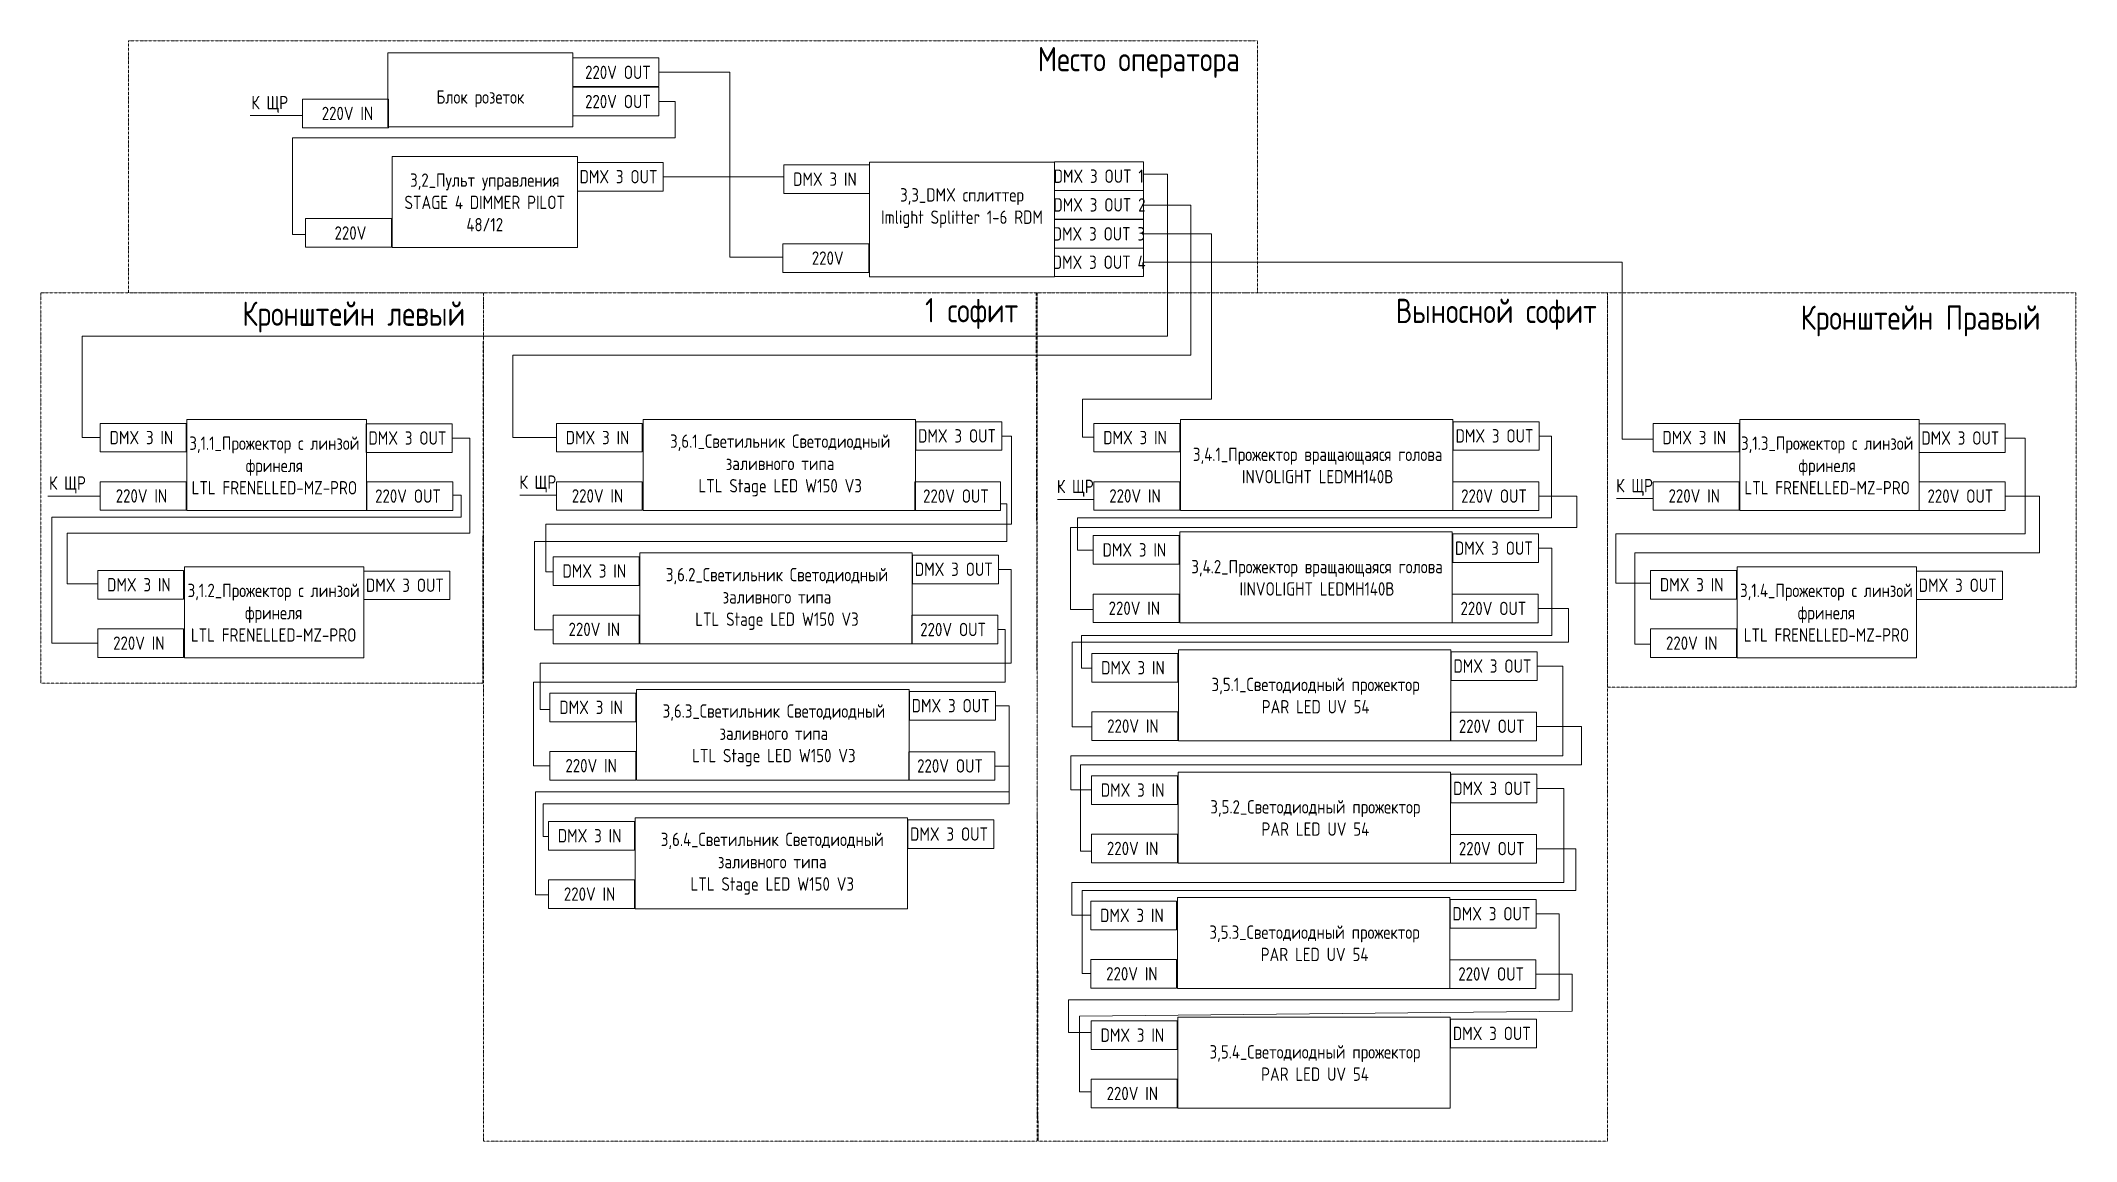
# Model space of a CAD drawing. Header units: millimetres. Extents: x -610846 to 2504857, y -1998781 to 277389.
# Drawn here: x 251021 to 284508, y 259275 to 277389 of the extents above; entities that cross this region are included whole.
import ezdxf

# ---------------------------------------------------------------- set-up
doc = ezdxf.new("R2010")
doc.units = ezdxf.units.MM
doc.linetypes.add('482 Границы районов', pattern=[5, 3, -1, 0, -1])
for name, color, linetype, lineweight in [('220 В', 7, 'Continuous', 30), ('АВТ', 7, 'Continuous', 30), ('Текст', 7, 'Continuous', 15)]:
    doc.layers.add(name, color=color, linetype=linetype, lineweight=lineweight)
doc.styles.add('GOST 2.304', font='GOST.TTF')

msp = doc.modelspace()

# ---------------------------------------------------------------- texts
at = {"layer": 'АВТ', "lineweight": 9, "char_height": 220, "attachment_point": 5, "style": 'GOST 2.304'}
for s, width, gutter_width, heights, insert in [('220V OUT', 1476.59, 469, [460], (260517, 276868)), ('К ЩР', 1476.59, 469, [460], (254788, 276341)), ('220V IN', 1476.59, 469, [460], (256067, 276192)), ('\\pxqc;Блок розеток', 3008.32, 375, [1124], (258254, 276433)), ('220V OUT', 1476.59, 469, [460], (260517, 276388)), ('DMX 3 OUT', 1476.59, 469, [460], (260526, 275151)), ('DMX 3 OUT 1', 1476.59, 469, [460], (268426, 275159)), ('\\pxqc;3,2_Пульт управления^JSTAGE 4 DIMMER PILOT 48/12', 3008.32, 375, [1124], (258326, 274728)), ('DMX 3 IN', 1476.59, 469, [460], (263922, 275110)), ('\\pxqc;3,3_DMX сплиттер ^JImlight Splitter 1-6 RDM', 3008.32, 375, [1124], (266177, 274635)), ('DMX 3 OUT 2', 1476.59, 469, [460], (268438, 274687)), ('220V', 1476.59, 469, [460], (256117, 274224)), ('DMX 3 OUT 3', 1476.59, 469, [460], (268429, 274210)), ('220V', 1476.59, 469, [460], (263968, 273811)), ('DMX 3 OUT 4', 1476.59, 469, [460], (268434, 273743)), ('DMX 3 IN', 1476.59, 469, [460], (252678, 270857)), ('DMX 3 OUT', 1476.59, 469, [460], (257054, 270850)), ('DMX 3 IN', 1476.59, 469, [460], (260181, 270857)), ('\\pxqc;3,6.1_Светильник Светодиодный заливного типа^JLTL Stage LED W150 V3', 4363.99, 375, [1124], (263186, 270398)), ('DMX 3 OUT', 1476.59, 469, [460], (266095, 270885)), ('DMX 3 IN', 1476.59, 469, [460], (269023, 270857)), ('DMX 3 OUT', 1476.59, 469, [460], (274937, 270885)), ('DMX 3 IN', 1476.59, 469, [460], (278223, 270857)), ('DMX 3 OUT', 1476.59, 469, [460], (282600, 270850)), ('\\pxqc;3,1.1_Прожектор с линзой фринеля^JLTL FRENELLED-MZ-PRO ', 3460.93, 375, [1124], (254865, 270398)), ('\\pxqc;3,4.1_Прожектор вращающаяся голова^JINVOLIGHT LEDMH140B', 4363.99, 375, [1124], (272028, 270398)), ('\\pxqc;3,1.3_Прожектор с линзой фринеля^JLTL FRENELLED-MZ-PRO', 3008.32, 375, [1124], (280410, 270398)), ('К ЩР', 1476.59, 469, [460], (251461, 270079)), ('220V IN', 1476.59, 469, [460], (252678, 269897)), ('220V OUT', 1476.59, 469, [460], (257063, 269894)), ('К ЩР', 1476.59, 469, [460], (259199, 270093)), ('220V IN', 1476.59, 469, [460], (260181, 269897)), ('220V OUT', 1476.59, 469, [460], (266077, 269894)), ('К ЩР', 1476.59, 469, [460], (268041, 270023)), ('220V IN', 1476.59, 469, [460], (269023, 269897)), ('220V OUT', 1476.59, 469, [460], (274929, 269894)), ('К ЩР', 1476.59, 469, [460], (277241, 270037)), ('220V IN', 1476.59, 469, [460], (278223, 269897)), ('220V OUT', 1476.59, 469, [460], (282601, 269894)), ('DMX 3 IN', 1476.59, 469, [460], (269012, 269009)), ('DMX 3 OUT', 1476.59, 469, [460], (274926, 269037)), ('DMX 3 IN', 1476.59, 469, [460], (260128, 268662)), ('\\pxqc;3,6.2_Светильник Светодиодный заливного типа^JLTL Stage LED W150 V3', 4363.99, 375, [1124], (263133, 268202)), ('DMX 3 OUT', 1476.59, 469, [460], (266042, 268690)), ('\\pxqc;3,4.2_Прожектор вращающаяся голова^JIINVOLIGHT LEDMH140B', 4363.99, 375, [1124], (272018, 268550)), ('DMX 3 IN', 1476.59, 469, [460], (252636, 268435)), ('\\pxqc;3,1.2_Прожектор с линзой фринеля^JLTL FRENELLED-MZ-PRO', 3008.32, 375, [1124], (254853, 267975)), ('DMX 3 OUT', 1476.59, 469, [460], (257012, 268427)), ('DMX 3 IN', 1476.59, 469, [460], (278181, 268435)), ('\\pxqc;3,1.4_Прожектор с линзой фринеля^JLTL FRENELLED-MZ-PRO', 3008.32, 375, [1124], (280398, 267975)), ('DMX 3 OUT', 1476.59, 469, [460], (282557, 268427)), ('220V IN', 1476.59, 469, [460], (269012, 268049)), ('220V OUT', 1476.59, 469, [460], (274919, 268045)), ('220V IN', 1476.59, 469, [460], (252636, 267474)), ('220V IN', 1476.59, 469, [460], (260128, 267701)), ('220V OUT', 1476.59, 469, [460], (266031, 267698)), ('220V IN', 1476.59, 469, [460], (278181, 267474)), ('DMX 3 IN', 1476.59, 469, [460], (268989, 267069)), ('\\pxqc;3,5.1_Светодиодный прожектор^JPAR LED UV 54', 4363.99, 375, [1124], (271994, 266610)), ('DMX 3 OUT', 1476.59, 469, [460], (274903, 267097)), ('DMX 3 OUT', 1476.59, 469, [460], (265990, 266445)), ('DMX 3 IN', 1476.59, 469, [460], (260076, 266417)), ('\\pxqc;3,6.3_Светильник Светодиодный заливного типа^JLTL Stage LED W150 V3', 4363.99, 375, [1124], (263082, 265957)), ('220V IN', 1476.59, 469, [460], (268989, 266109)), ('220V OUT', 1476.59, 469, [460], (274892, 266106)), ('220V IN', 1476.59, 469, [460], (260076, 265457)), ('220V OUT', 1476.59, 469, [460], (265980, 265453)), ('DMX 3 IN', 1476.59, 469, [460], (268984, 265056)), ('\\pxqc;3,5.2_Светодиодный прожектор^JPAR LED UV 54', 4363.99, 375, [1124], (271990, 264596)), ('DMX 3 OUT', 1476.59, 469, [460], (274898, 265083)), ('DMX 3 IN', 1476.59, 469, [460], (260051, 264304)), ('\\pxqc;3,6.4_Светильник Светодиодный заливного типа^JLTL Stage LED W150 V3', 4363.99, 375, [1124], (263056, 263844)), ('DMX 3 OUT', 1476.59, 469, [460], (265964, 264332)), ('220V IN', 1476.59, 469, [460], (268984, 264095)), ('220V OUT', 1476.59, 469, [460], (274892, 264092)), ('220V IN', 1476.59, 469, [460], (260051, 263344)), ('DMX 3 IN', 1476.59, 469, [460], (268972, 262993)), ('DMX 3 OUT', 1476.59, 469, [460], (274886, 263020)), ('\\pxqc;3,5.3_Светодиодный прожектор^JPAR LED UV 54', 4363.99, 375, [1124], (271977, 262533)), ('220V IN', 1476.59, 469, [460], (268972, 262032)), ('220V OUT', 1476.59, 469, [460], (274882, 262029)), ('DMX 3 IN', 1476.59, 469, [460], (268979, 261022)), ('DMX 3 OUT', 1476.59, 469, [460], (274893, 261050)), ('\\pxqc;3,5.4_Светодиодный прожектор^JPAR LED UV 54', 4363.99, 375, [1124], (271984, 260563)), ('220V IN', 1476.59, 469, [460], (268979, 260062))]:
    msp.add_mtext_dynamic_manual_height_columns(s, width=width, gutter_width=gutter_width, heights=heights, dxfattribs=dict(at, insert=insert))
at = {"layer": 'Текст', "lineweight": 9, "char_height": 400, "width": 4800.72, "attachment_point": 5, "style": 'GOST 2.304'}
for s, insert in [('Место оператора', (269087, 277031)), ('Кронштейн левый', (256171, 272842)), ('1 софит', (266336, 272899)), ('Выносной софит', (274966, 272888)), ('Кронштейн Правый', (281946, 272777))]:
    msp.add_mtext(s, dxfattribs=dict(at, insert=insert))

# ---------------------------------------------------------------- linework, layer by layer
at = {"layer": '220 В', "lineweight": 9}
for p, q in [((261191, 276869), (262355, 276869)), ((262355, 276869), (262355, 273824)), ((261191, 276389), (261456, 276389)), ((261456, 276389), (261456, 275790)), ((255328, 276157), (254468, 276157)), ((261456, 275790), (255161, 275790)), ((255161, 275790), (255161, 274202)), ((255161, 274202), (255377, 274202)), ((262355, 273824), (263228, 273824)), ((257938, 269910), (257799, 269910)), ((257938, 269547), (257938, 269910)), ((259504, 269909), (258904, 269909)), ((252001, 269895), (251141, 269895)), ((266813, 269764), (266915, 269764)), ((266915, 269764), (266915, 269146)), ((268346, 269839), (267746, 269839)), ((275666, 269892), (276294, 269892)), ((276294, 269892), (276294, 269375)), ((277545, 269853), (276945, 269853)), ((283338, 269892), (283901, 269892)), ((283901, 269892), (283901, 268962)), ((251203, 267472), (251203, 269547)), ((251203, 269547), (257938, 269547)), ((276294, 269375), (267963, 269375)), ((267963, 269375), (267963, 268025)), ((266915, 269146), (259146, 269146)), ((259146, 269146), (259146, 267694)), ((283901, 268962), (277244, 268962)), ((277244, 268962), (277244, 267459)), ((267963, 268025), (268335, 268025)), ((275656, 268044), (276157, 268044)), ((276157, 268044), (276157, 267491)), ((259146, 267694), (259450, 267694)), ((266768, 267696), (266889, 267696)), ((266889, 267696), (266889, 266830)), ((251959, 267472), (251203, 267472)), ((276157, 267491), (267987, 267491)), ((267987, 267491), (267987, 266094)), ((277244, 267459), (277504, 267459)), ((266889, 266830), (259128, 266830)), ((259128, 266830), (259128, 265454)), ((267987, 266094), (268312, 266094)), ((275628, 266104), (276369, 266104)), ((276369, 266104), (276369, 265469)), ((259128, 265454), (259399, 265454)), ((266717, 265451), (266954, 265451)), ((266954, 265451), (266954, 265026)), ((276369, 265469), (268124, 265469)), ((268124, 265469), (268124, 264049)), ((266954, 265026), (259159, 265026)), ((259159, 265026), (259159, 263332)), ((268124, 264049), (268307, 264049)), ((275628, 264090), (276273, 264090)), ((276273, 264090), (276273, 263401)), ((259159, 263332), (259373, 263332)), ((276273, 263401), (268156, 263401)), ((268156, 263401), (268156, 262037)), ((268156, 262037), (268294, 262037)), ((275618, 262027), (276212, 262027)), ((276212, 262027), (276212, 261417)), ((276212, 261417), (268111, 261336)), ((268111, 261336), (268111, 260090)), ((268111, 260090), (268301, 260090))]:
    msp.add_line(p, q, dxfattribs=at)
at = {"layer": '220 В', "color": 3, "lineweight": 9}
for p, q in [((261263, 275149), (263245, 275149)), ((269560, 275193), (269161, 275193)), ((269560, 272527), (269560, 275193)), ((269161, 274685), (269939, 274685)), ((269939, 274685), (269939, 272211)), ((269161, 274208), (270279, 274208)), ((270279, 274208), (270279, 271490)), ((269161, 273742), (277037, 273742)), ((277037, 273742), (277037, 270829)), ((251704, 270856), (251704, 272527)), ((251704, 272527), (269560, 272527)), ((269939, 272211), (258789, 272211)), ((258789, 272211), (258789, 270857)), ((270279, 271490), (268159, 271490)), ((268159, 271490), (268159, 270862)), ((252001, 270856), (251704, 270856)), ((257791, 270848), (258080, 270848)), ((258080, 270848), (258080, 269285)), ((258789, 270857), (259504, 270857)), ((266832, 270883), (266990, 270883)), ((266990, 270883), (266990, 269434)), ((268159, 270862), (268345, 270862)), ((275673, 270883), (275873, 270883)), ((275873, 270883), (275873, 269535)), ((277037, 270829), (277546, 270829)), ((283336, 270848), (283665, 270848)), ((283665, 270848), (283665, 269273)), ((258080, 269285), (251455, 269285)), ((251455, 269285), (251455, 268452)), ((266990, 269434), (259329, 269434)), ((259329, 269434), (259329, 268650)), ((275873, 269535), (268075, 269535)), ((268075, 269535), (268075, 269002)), ((283665, 269273), (276935, 269273)), ((276935, 269273), (276935, 268462)), ((268075, 269002), (268335, 269002)), ((275663, 269035), (275878, 269035)), ((275878, 269035), (275878, 267602)), ((259329, 268650), (259450, 268650)), ((266778, 268688), (266987, 268688)), ((266987, 268688), (266987, 267147)), ((251455, 268452), (251959, 268452)), ((276935, 268462), (277504, 268462)), ((275878, 267602), (268142, 267602)), ((268142, 267602), (268142, 267060)), ((266987, 267147), (259237, 267147)), ((259237, 267147), (259237, 266382)), ((268142, 267060), (268312, 267060)), ((275639, 267095), (276063, 267095)), ((276063, 267095), (276063, 265618)), ((259237, 266382), (259399, 266382)), ((266727, 266443), (266954, 266443)), ((266954, 266443), (266954, 264830)), ((276063, 265618), (267970, 265618)), ((267970, 265618), (267970, 265057)), ((267970, 265057), (268307, 265057)), ((275635, 265082), (276080, 265082)), ((276080, 265082), (276080, 263534)), ((266954, 264830), (259285, 264830)), ((259285, 264830), (259285, 264293)), ((259285, 264293), (259373, 264293)), ((276080, 263534), (267986, 263534)), ((267986, 263534), (267986, 262999)), ((267986, 262999), (268294, 262999)), ((268294, 262999), (268294, 262999)), ((275622, 263019), (276001, 263019)), ((276001, 263019), (276001, 261601)), ((276001, 261601), (267929, 261601)), ((267929, 261601), (267929, 261067)), ((267929, 261067), (268301, 261067))]:
    msp.add_line(p, q, dxfattribs=at)
at = {"layer": 'АВТ', "lineweight": 9}
for points in [[(259777, 277189), (256731, 277189), (256731, 275973), (259777, 275973)], [(261191, 277105), (259777, 277105), (259777, 276633), (261191, 276633)], [(261191, 276624), (259777, 276624), (259777, 276153), (261191, 276153)], [(256742, 276428), (255328, 276428), (255328, 275957), (256742, 275957)], [(259849, 275483), (256803, 275483), (256803, 273986), (259849, 273986)], [(261263, 275384), (259849, 275384), (259849, 274913), (261263, 274913)], [(264658, 275344), (263245, 275344), (263245, 274872), (264658, 274872)], [(267700, 275391), (264654, 275391), (264654, 273503), (267700, 273503)], [(269161, 275393), (267700, 275393), (267700, 274922), (269161, 274922)], [(269161, 274921), (267698, 274921), (267698, 274450), (269161, 274450)], [(256791, 274461), (255377, 274461), (255377, 273989), (256791, 273989)], [(269161, 274444), (267698, 274444), (267698, 273973), (269161, 273973)], [(264642, 274047), (263228, 274047), (263228, 273576), (264642, 273576)], [(269161, 273977), (267698, 273977), (267698, 273506), (269161, 273506)], [(253415, 271091), (252001, 271091), (252001, 270620), (253415, 270620)], [(256378, 271154), (253427, 271154), (253427, 269656), (256378, 269656)], [(257791, 271084), (256377, 271084), (256377, 270612), (257791, 270612)], [(260918, 271091), (259504, 271091), (259504, 270620), (260918, 270620)], [(265411, 271154), (260930, 271154), (260930, 269656), (265411, 269656)], [(266832, 271119), (265418, 271119), (265418, 270648), (266832, 270648)], [(269759, 271091), (268345, 271091), (268345, 270620), (269759, 270620)], [(274253, 271154), (269771, 271154), (269771, 269656), (274253, 269656)], [(275673, 271119), (274259, 271119), (274259, 270648), (275673, 270648)], [(278960, 271091), (277546, 271091), (277546, 270620), (278960, 270620)], [(281923, 271154), (278972, 271154), (278972, 269656), (281923, 269656)], [(283336, 271084), (281922, 271084), (281922, 270612), (283336, 270612)], [(253415, 270131), (252001, 270131), (252001, 269660), (253415, 269660)], [(257799, 270128), (256385, 270128), (256385, 269656), (257799, 269656)], [(260918, 270131), (259504, 270131), (259504, 269660), (260918, 269660)], [(266813, 270128), (265399, 270128), (265399, 269656), (266813, 269656)], [(269759, 270131), (268345, 270131), (268345, 269660), (269759, 269660)], [(275666, 270128), (274252, 270128), (274252, 269656), (275666, 269656)], [(278960, 270131), (277546, 270131), (277546, 269660), (278960, 269660)], [(283338, 270128), (281924, 270128), (281924, 269656), (283338, 269656)], [(269749, 269243), (268335, 269243), (268335, 268771), (269749, 268771)], [(274242, 269305), (269761, 269305), (269761, 267808), (274242, 267808)], [(275663, 269271), (274249, 269271), (274249, 268799), (275663, 268799)], [(265358, 268958), (260876, 268958), (260876, 267461), (265358, 267461)], [(266778, 268923), (265364, 268923), (265364, 268452), (266778, 268452)], [(253372, 268668), (251959, 268668), (251959, 268197), (253372, 268197)], [(256335, 268731), (253384, 268731), (253384, 267234), (256335, 267234)], [(257749, 268661), (256335, 268661), (256335, 268190), (257749, 268190)], [(260864, 268895), (259450, 268895), (259450, 268424), (260864, 268424)], [(278918, 268668), (277504, 268668), (277504, 268197), (278918, 268197)], [(281881, 268731), (278930, 268731), (278930, 267234), (281881, 267234)], [(283294, 268661), (281880, 268661), (281880, 268190), (283294, 268190)], [(269749, 268282), (268335, 268282), (268335, 267811), (269749, 267811)], [(275656, 268279), (274242, 268279), (274242, 267808), (275656, 267808)], [(260864, 267935), (259450, 267935), (259450, 267464), (260864, 267464)], [(266768, 267932), (265354, 267932), (265354, 267461), (266768, 267461)], [(253372, 267708), (251959, 267708), (251959, 267237), (253372, 267237)], [(278918, 267708), (277504, 267708), (277504, 267237), (278918, 267237)], [(269726, 267303), (268312, 267303), (268312, 266832), (269726, 266832)], [(274219, 267365), (269738, 267365), (269738, 265868), (274219, 265868)], [(275639, 267331), (274226, 267331), (274226, 266860), (275639, 266860)], [(260813, 266651), (259399, 266651), (259399, 266179), (260813, 266179)], [(265306, 266713), (260825, 266713), (260825, 265216), (265306, 265216)], [(266727, 266679), (265313, 266679), (265313, 266207), (266727, 266207)], [(269726, 266343), (268312, 266343), (268312, 265871), (269726, 265871)], [(275628, 266339), (274214, 266339), (274214, 265868), (275628, 265868)], [(260813, 265690), (259399, 265690), (259399, 265219), (260813, 265219)], [(266717, 265687), (265303, 265687), (265303, 265216), (266717, 265216)], [(269721, 265289), (268307, 265289), (268307, 264818), (269721, 264818)], [(274214, 265352), (269733, 265352), (269733, 263854), (274214, 263854)], [(275635, 265317), (274221, 265317), (274221, 264846), (275635, 264846)], [(265280, 264600), (260799, 264600), (260799, 263103), (265280, 263103)], [(266701, 264565), (265287, 264565), (265287, 264094), (266701, 264094)], [(260787, 264538), (259373, 264538), (259373, 264066), (260787, 264066)], [(269721, 264329), (268307, 264329), (268307, 263858), (269721, 263858)], [(275628, 264326), (274214, 264326), (274214, 263854), (275628, 263854)], [(260787, 263577), (259373, 263577), (259373, 263106), (260787, 263106)], [(269708, 263226), (268294, 263226), (268294, 262755), (269708, 262755)], [(274202, 263289), (269720, 263289), (269720, 261791), (274202, 261791)], [(275622, 263254), (274208, 263254), (274208, 262783), (275622, 262783)], [(269708, 262266), (268294, 262266), (268294, 261795), (269708, 261795)], [(275618, 262263), (274204, 262263), (274204, 261791), (275618, 261791)], [(269715, 261256), (268301, 261256), (268301, 260785), (269715, 260785)], [(274209, 261318), (269727, 261318), (269727, 259821), (274209, 259821)], [(275629, 261284), (274215, 261284), (274215, 260813), (275629, 260813)], [(269715, 260296), (268301, 260296), (268301, 259824), (269715, 259824)]]:
    msp.add_lwpolyline(points, close=True, dxfattribs=at)
at = {"layer": 'Текст', "color": 141, "linetype": '482 Границы районов', "lineweight": 9}
for points in [[(252466, 277389), (271037, 277389), (271037, 273237), (252466, 273237)], [(251021, 273237), (258304, 273237), (258293, 266813), (251021, 266813)], [(258304, 273237), (267413, 273237), (267413, 259275), (258304, 259275)], [(267397, 273237), (276796, 273237), (276796, 259275), (267428, 259275)], [(276796, 273237), (284502, 273237), (284508, 266748), (276796, 266748)]]:
    msp.add_lwpolyline(points, close=True, dxfattribs=at)

msp.set_redraw_order([(e.dxf.handle, doc.entitydb.next_handle()) for e in msp.query("TEXT MTEXT ATTDEF DIMENSION ARC_DIMENSION")])  # texts and dimensions are drawn at this point

doc.saveas('drawing.dxf')
